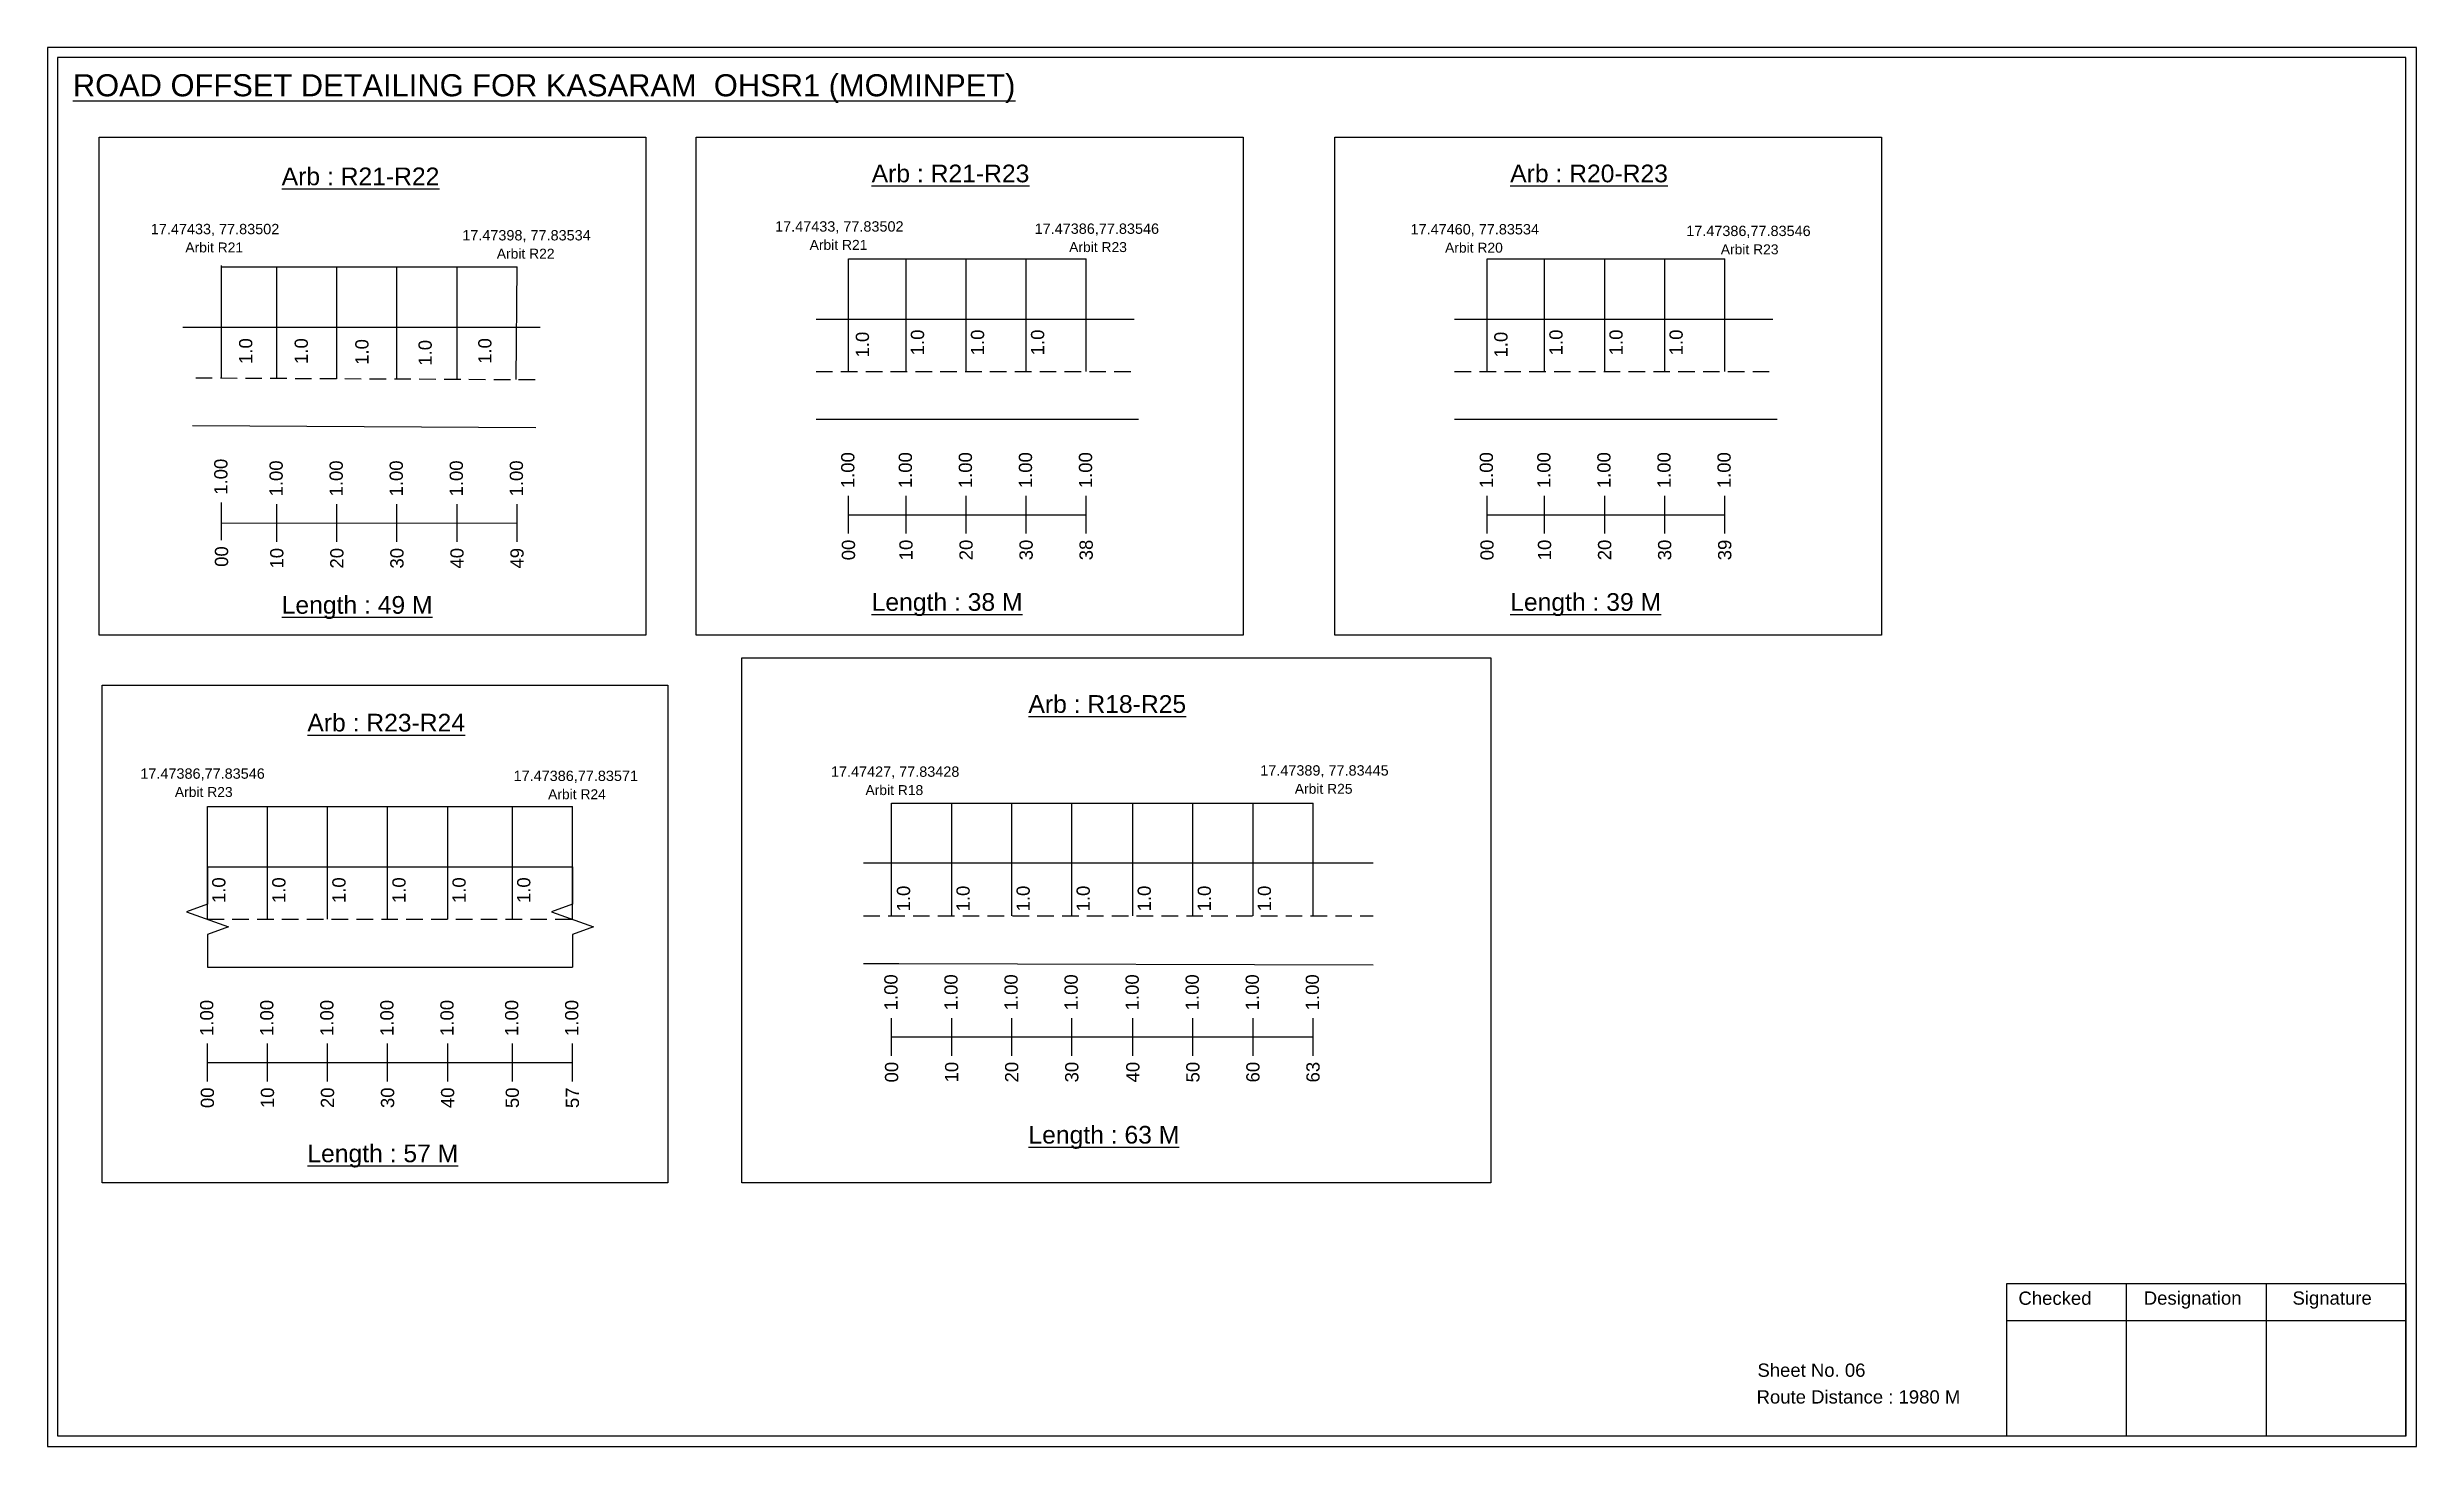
# Model space of a CAD drawing. Header units: inches. Extents: x 2512 to 6592, y 164 to 3090.
# Drawn here: x 6055 to 6592, y 957 to 1274 of the extents above; entities that cross this region are included whole.
import ezdxf

# ---------------------------------------------------------------- set-up
doc = ezdxf.new("R2010")
doc.units = ezdxf.units.IN
doc.header["$MEASUREMENT"] = 0
doc.linetypes.add('DASHED2', pattern=[0.375, 0.25, -0.125])
doc.layers.add('PDF_Geometry', color=7, linetype='Continuous')
doc.layers.add('PDF_Text', color=5, linetype='Continuous')
doc.styles.add('PDF Arial', font='arial.ttf')
doc.styles.get("Standard").update_dxf_attribs({"font": 'arial.ttf'})

msp = doc.modelspace()

# ---------------------------------------------------------------- texts
at = {"color": 242, "true_color": 0xcd2027}
for s, height, p in [('%%UROAD OFFSET DETAILING FOR KASARAM  OHSR1 (MOMINPET)', 5, (6061.14, 1262.5)), ('%%UArb : R21-R22', 4, (6108.42, 1242.38)), ('%%UArb : R21-R23', 4, (6242.01, 1243.04)), ('%%UArb : R20-R23', 4, (6386.6, 1243.04)), ('%%ULength : 49 M', 4, (6108.42, 1145.38)), ('%%ULength : 38 M', 4, (6242.01, 1146.04)), ('%%ULength : 39 M', 4, (6386.6, 1146.04)), ('%%UArb : R18-R25', 4, (6277.51, 1122.95)), ('%%UArb : R23-R24', 4, (6114.23, 1118.73)), ('%%ULength : 57 M', 4, (6114.23, 1021.23)), ('%%ULength : 63 M', 4, (6277.51, 1025.45))]:
    msp.add_text(s, height=height, dxfattribs=at).set_placement(p)
at = {"color": 5}
for s, height, p in [('17.47433, 77.83502', 2.34, (6220.15, 1231.88)), ('17.47433, 77.83502', 2.34, (6078.79, 1231.29)), ('Arbit R21', 2.246, (6086.61, 1227.17)), ('17.47398, 77.83534', 2.34, (6149.31, 1229.88)), ('Arbit R21', 2.246, (6227.97, 1227.75)), ('17.47386,77.83546', 2.34, (6278.91, 1231.37)), ('Arbit R23', 2.246, (6286.73, 1227.25)), ('17.47460, 77.83534', 2.34, (6364.03, 1231.24)), ('Arbit R20', 2.246, (6371.85, 1227.12)), ('17.47386,77.83546', 2.34, (6426.46, 1230.87)), ('Arbit R23', 2.246, (6434.28, 1226.74)), ('Arbit R22', 2.246, (6157.13, 1225.76)), ('17.47427, 77.83428', 2.34, (6232.79, 1108.47)), ('17.47389, 77.83445', 2.34, (6330, 1108.75)), ('17.47386,77.83546', 2.34, (6076.42, 1108.03)), ('Arbit R23', 2.246, (6084.24, 1103.91)), ('17.47386,77.83571', 2.34, (6160.93, 1107.52)), ('Arbit R24', 2.246, (6168.75, 1103.4)), ('Arbit R18', 2.246, (6240.61, 1104.34)), ('Arbit R25', 2.246, (6337.82, 1104.63))]:
    msp.add_text(s, height=height, dxfattribs=at).set_placement(p)
for p in [(6101.77, 1201.92), (6114.35, 1201.92), (6128.08, 1201.72), (6142.4, 1201.53), (6155.92, 1201.94), (6241.41, 1203.38), (6253.88, 1203.88), (6267.48, 1203.88), (6281.08, 1203.88), (6385.99, 1203.38), (6398.46, 1203.88), (6412.06, 1203.88), (6425.66, 1203.88), (6095.68, 1079.89), (6109.28, 1079.89), (6122.88, 1079.89), (6136.48, 1079.89), (6150.08, 1079.89), (6164.73, 1079.89), (6250.72, 1078), (6264.21, 1078), (6277.81, 1078), (6291.41, 1078), (6305.23, 1078), (6318.83, 1078), (6332.43, 1078)]:
    msp.add_text('1.0', height=3, rotation=90).set_placement(p)
at = {"color": 217, "true_color": 0x93278f}
for s, p in [('1.00', (6096.14, 1172.31)), ('1.00', (6238.1, 1173.8)), ('1.00', (6251.13, 1173.8)), ('1.00', (6264.73, 1173.8)), ('1.00', (6278.33, 1173.8)), ('1.00', (6291.93, 1173.8)), ('1.00', (6382.69, 1173.8)), ('1.00', (6395.72, 1173.8)), ('1.00', (6409.32, 1173.8)), ('1.00', (6422.92, 1173.8)), ('1.00', (6436.52, 1173.8)), ('1.00', (6108.66, 1171.93)), ('1.00', (6122.26, 1171.93)), ('1.00', (6135.86, 1171.93)), ('1.00', (6149.46, 1171.93)), ('1.00', (6163.06, 1171.93)), ('00', (6096.29, 1155.99)), ('10', (6108.81, 1155.61)), ('20', (6122.41, 1155.61)), ('30', (6136.01, 1155.61)), ('40', (6149.61, 1155.61)), ('49', (6163.21, 1155.61)), ('00', (6238.25, 1157.48)), ('10', (6251.28, 1157.48)), ('20', (6264.88, 1157.48)), ('30', (6278.48, 1157.48)), ('38', (6292.08, 1157.48)), ('00', (6382.84, 1157.48)), ('10', (6395.87, 1157.48)), ('20', (6409.47, 1157.48)), ('30', (6423.07, 1157.48)), ('39', (6436.67, 1157.48)), ('1.00', (6247.87, 1055.61)), ('1.00', (6261.47, 1055.61)), ('1.00', (6275.07, 1055.61)), ('1.00', (6288.67, 1055.61)), ('1.00', (6302.49, 1055.61)), ('1.00', (6316.09, 1055.61)), ('1.00', (6329.69, 1055.61)), ('1.00', (6343.29, 1055.61)), ('1.00', (6092.94, 1049.81)), ('1.00', (6106.54, 1049.81)), ('1.00', (6120.14, 1049.81)), ('1.00', (6133.74, 1049.81)), ('1.00', (6147.34, 1049.81)), ('1.00', (6161.99, 1049.81)), ('1.00', (6175.59, 1049.81)), ('00', (6248.02, 1039.29)), ('10', (6261.62, 1039.29)), ('20', (6275.22, 1039.29)), ('30', (6288.82, 1039.29)), ('40', (6302.64, 1039.29)), ('50', (6316.24, 1039.29)), ('60', (6329.84, 1039.29)), ('63', (6343.44, 1039.29)), ('00', (6093.09, 1033.49)), ('10', (6106.69, 1033.49)), ('20', (6120.29, 1033.49)), ('30', (6133.89, 1033.49)), ('40', (6147.49, 1033.49)), ('50', (6162.14, 1033.49)), ('57', (6175.74, 1033.49))]:
    msp.add_text(s, height=3, rotation=90, dxfattribs=at).set_placement(p)
for s, p in [('Sheet No. 06', (6442.58, 972.66)), ('Route Distance : 1980 M', (6442.39, 966.61))]:
    msp.add_text(s, height=3).set_placement(p)
at = {"layer": 'PDF_Text', "color": 7, "attachment_point": 7, "style": 'PDF Arial'}
for s, insert, char_height in [('Checked', (6501.68, 988.91), 3.001), ('Designation', (6530.06, 988.08), 3.0006), ('Signature', (6563.74, 988.08), 3.001)]:
    msp.add_mtext(s, dxfattribs=dict(at, insert=insert, char_height=char_height))

# ---------------------------------------------------------------- linework, layer by layer
for p, q in [((6094.81, 1198.63), (6094.81, 1224.17)), ((6107.33, 1198.58), (6107.33, 1223.87)), ((6120.93, 1198.53), (6120.93, 1223.87)), ((6134.53, 1198.59), (6134.53, 1223.87)), ((6148.13, 1198.33), (6148.13, 1223.87)), ((6161.51, 1198.37), (6161.73, 1223.87)), ((6236.77, 1200.21), (6236.77, 1225.74)), ((6249.81, 1200.21), (6249.81, 1225.74)), ((6263.41, 1200.21), (6263.41, 1225.74)), ((6277.01, 1200.21), (6277.01, 1225.74)), ((6290.61, 1200.21), (6290.61, 1225.74)), ((6381.36, 1200.21), (6381.36, 1225.74)), ((6394.4, 1200.21), (6394.4, 1225.74)), ((6408, 1200.21), (6408, 1225.74)), ((6421.6, 1200.21), (6421.6, 1225.74)), ((6435.2, 1200.21), (6435.2, 1225.74)), ((6166.98, 1210.2), (6086.03, 1210.2)), ((6229.43, 1212.09), (6301.46, 1212.09)), ((6374.02, 1212.09), (6446.05, 1212.09)), ((6088.24, 1187.99), (6165.96, 1187.56)), ((6229.43, 1189.41), (6302.46, 1189.41)), ((6374.02, 1189.41), (6447.05, 1189.41)), ((6091.61, 1076.21), (6091.61, 1101.75)), ((6105.21, 1076.21), (6105.21, 1101.75)), ((6118.81, 1076.21), (6118.81, 1101.75)), ((6132.41, 1076.21), (6132.41, 1101.75)), ((6146.01, 1076.21), (6146.01, 1101.75)), ((6160.67, 1076.22), (6160.67, 1101.75)), ((6174.27, 1076.22), (6174.27, 1101.75)), ((6246.54, 1077.01), (6246.54, 1102.54)), ((6260.14, 1077.01), (6260.14, 1102.54)), ((6273.74, 1077.01), (6273.74, 1102.54)), ((6287.34, 1077.01), (6287.34, 1102.54)), ((6301.16, 1077.01), (6301.16, 1102.54)), ((6314.76, 1077.01), (6314.76, 1102.54)), ((6328.36, 1077.01), (6328.36, 1102.54)), ((6341.96, 1077.01), (6341.96, 1102.54)), ((6091.61, 1088.1), (6174.27, 1088.1)), ((6355.56, 1088.89), (6240.14, 1088.89)), ((6091.61, 1065.41), (6174.27, 1065.41)), ((6240.14, 1066.2), (6248.19, 1066.2)), ((6248.19, 1066.2), (6355.56, 1065.91))]:
    msp.add_line(p, q)
at = {"color": 5}
for p, q in [((6094.81, 1223.87), (6161.73, 1223.87)), ((6236.77, 1225.74), (6290.61, 1225.74)), ((6381.36, 1225.74), (6435.2, 1225.74)), ((6091.61, 1101.75), (6174.27, 1101.75)), ((6246.54, 1102.54), (6341.96, 1102.54))]:
    msp.add_line(p, q, dxfattribs=at)
at = {"linetype": 'DASHED2', "ltscale": 15}
for p, q in [((6088.95, 1198.78), (6167.23, 1198.37)), ((6229.43, 1200.21), (6301.96, 1200.21)), ((6374.02, 1200.21), (6446.55, 1200.21)), ((6091.61, 1076.22), (6174.27, 1076.22)), ((6240.14, 1077.01), (6355.56, 1077.01))]:
    msp.add_line(p, q, dxfattribs=at)
at = {"color": 217, "true_color": 0x93278f}
for p, q in [((6094.81, 1162.02), (6094.81, 1170.58)), ((6107.33, 1161.63), (6107.33, 1170.19)), ((6120.93, 1161.63), (6120.93, 1170.19)), ((6134.53, 1161.63), (6134.53, 1170.19)), ((6148.13, 1161.63), (6148.13, 1170.19)), ((6161.73, 1161.63), (6161.73, 1170.19)), ((6236.77, 1163.51), (6236.77, 1172.07)), ((6249.81, 1163.51), (6249.81, 1172.07)), ((6263.41, 1163.51), (6263.41, 1172.07)), ((6277.01, 1163.51), (6277.01, 1172.07)), ((6290.61, 1163.51), (6290.61, 1172.07)), ((6381.36, 1163.51), (6381.36, 1172.07)), ((6394.4, 1163.51), (6394.4, 1172.07)), ((6408, 1163.51), (6408, 1172.07)), ((6421.6, 1163.51), (6421.6, 1172.07)), ((6435.2, 1163.51), (6435.2, 1172.07)), ((6094.81, 1165.9), (6161.73, 1165.92)), ((6236.77, 1167.78), (6290.61, 1167.79)), ((6381.36, 1167.78), (6435.2, 1167.79)), ((6246.54, 1045.31), (6246.54, 1053.87)), ((6260.14, 1045.31), (6260.14, 1053.87)), ((6273.74, 1045.31), (6273.74, 1053.87)), ((6287.34, 1045.31), (6287.34, 1053.87)), ((6301.16, 1045.31), (6301.16, 1053.87)), ((6314.76, 1045.31), (6314.76, 1053.87)), ((6328.36, 1045.31), (6328.36, 1053.87)), ((6341.96, 1045.31), (6341.96, 1053.87)), ((6091.61, 1039.52), (6091.61, 1048.07)), ((6105.21, 1039.52), (6105.21, 1048.07)), ((6118.81, 1039.52), (6118.81, 1048.07)), ((6132.41, 1039.52), (6132.41, 1048.07)), ((6146.01, 1039.52), (6146.01, 1048.07)), ((6160.67, 1039.52), (6160.67, 1048.08)), ((6174.27, 1039.52), (6174.27, 1048.08)), ((6246.54, 1049.58), (6341.96, 1049.64)), ((6091.61, 1043.78), (6174.27, 1043.8))]:
    msp.add_line(p, q, dxfattribs=at)
for points in [[(6067.11, 1253.23), (6190.91, 1253.23), (6190.91, 1140.55), (6067.11, 1140.55)], [(6202.31, 1253.23), (6326.11, 1253.23), (6326.11, 1140.55), (6202.31, 1140.55)], [(6346.9, 1253.23), (6470.7, 1253.23), (6470.7, 1140.55), (6346.9, 1140.55)], [(6212.62, 1135.38), (6382.23, 1135.38), (6382.23, 1016.55), (6212.62, 1016.55)], [(6067.75, 1129.23), (6195.84, 1129.23), (6195.84, 1016.55), (6067.75, 1016.55)]]:
    msp.add_lwpolyline(points, close=True)
at = {"linetype": 'Continuous'}
for points in [[(6091.61, 1088.1), (6091.61, 1079.67), (6086.87, 1077.94), (6096.36, 1074.49), (6091.61, 1072.76), (6091.61, 1065.41)], [(6174.27, 1088.1), (6174.27, 1079.67), (6169.52, 1077.94), (6179.01, 1074.49), (6174.27, 1072.76), (6174.27, 1065.41)]]:
    msp.add_lwpolyline(points, dxfattribs=at)
at = {"layer": 'PDF_Geometry'}
for points in [[(6055.37, 1273.57), (6055.37, 956.86), (6591.84, 956.86), (6591.84, 1273.57)], [(6057.69, 1271.25), (6057.69, 959.28), (6589.42, 959.28), (6589.42, 1271.25)]]:
    msp.add_lwpolyline(points, close=True, dxfattribs=at)
at = {"layer": 'PDF_Geometry', "color": 242, "true_color": 0xcc1f26}
msp.add_lwpolyline([(6589.42, 959.19), (6499.08, 959.19), (6499.08, 993.8), (6589.42, 993.8)], close=True, dxfattribs=at)
for points in [[(6526.06, 993.8), (6526.06, 959.19)], [(6557.79, 993.8), (6557.79, 959.19)], [(6499.08, 985.42), (6589.42, 985.42)]]:
    msp.add_lwpolyline(points, dxfattribs=at)

msp.set_redraw_order([(e.dxf.handle, doc.entitydb.next_handle()) for e in msp.query("TEXT MTEXT ATTDEF DIMENSION ARC_DIMENSION")])  # texts and dimensions are drawn at this point

doc.saveas('drawing.dxf')
